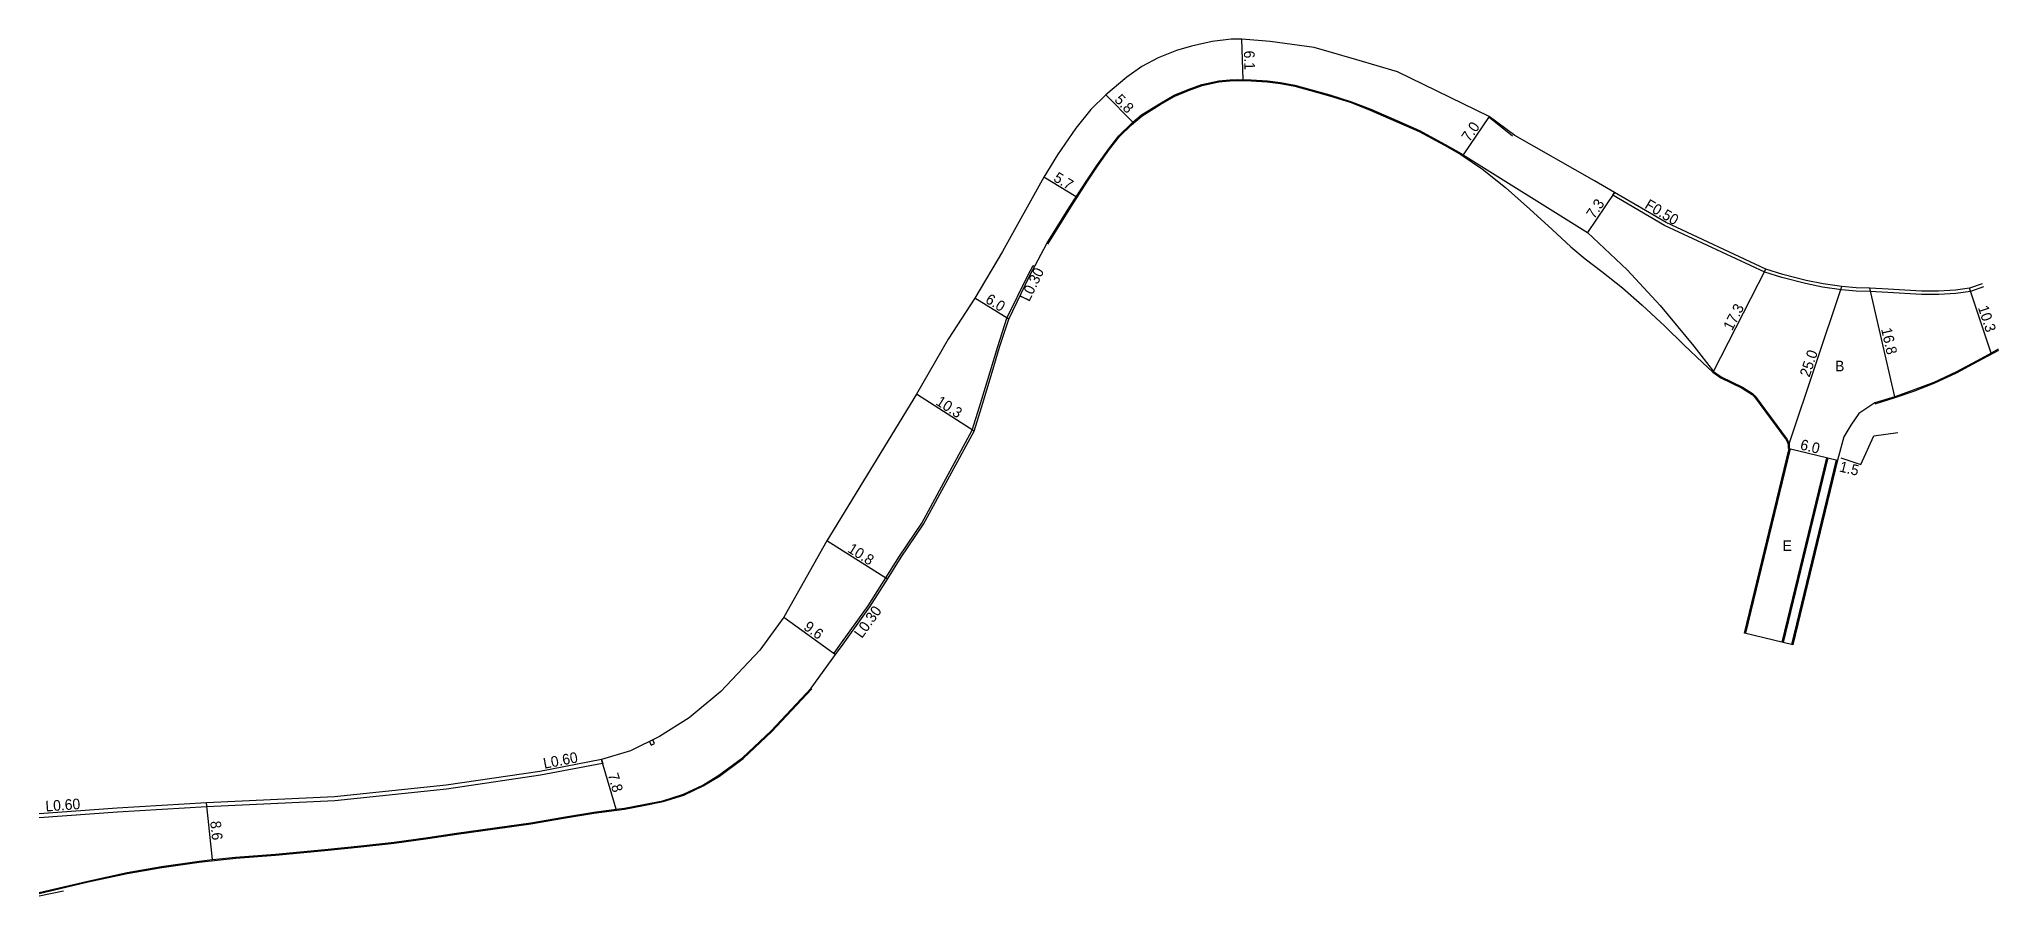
# Model space of a CAD drawing. Header units: metres. Extents: x 0 to 4000, y -96000 to -93000.
# Drawn here: x 3200 to 3495.2, y -93744.7 to -93615.7 of the extents above; entities that cross this region are included whole.
import ezdxf

# ---------------------------------------------------------------- set-up
doc = ezdxf.new("R2010")
doc.units = ezdxf.units.M
doc.header["$LTSCALE"] = 2.5
for name, color, linetype in [('側溝・桝', 7, 'Continuous'), ('幅員', 7, 'Continuous'), ('歩道・分離帯・安全施設', 7, 'Continuous'), ('舗装', 7, 'Continuous'), ('道路', 7, 'Continuous')]:
    doc.layers.add(name, color=color, linetype=linetype)
doc.styles.get("Standard").update_dxf_attribs({"font": ''})
doc.styles.get('Standard').set_extended_font_data('@MS PGothic')

msp = doc.modelspace()

# ---------------------------------------------------------------- texts
at = {"layer": '側溝・桝'}
for s, rotation, p in [('F0.50', 329.6868, (3441.77, -93641.07)), ('L0.30', 64.112, (3349.16, -93655.33)), ('L0.30', 54.0889, (3323.95, -93706.05)), ('L0.60', 10.8512, (3276.11, -93725.6)), ('L0.60', 4.1152, (3201, -93732.04))]:
    msp.add_text(s, height=1.6, rotation=rotation, dxfattribs=at).set_placement(p)
at = {"layer": '幅員'}
for s, rotation, p in [('6.1', 271.6141, (3381.51, -93617.43)), ('5.8', 314.4479, (3361.9, -93624.91)), ('7.0', 55.5093, (3415.48, -93631.25)), ('5.7', 328.7054, (3352.69, -93636.97)), ('7.3', 56.1953, (3434.3, -93642.86)), ('6.0', 328.2175, (3342.43, -93655.28)), ('17.3', 62.9118, (3455.07, -93659.7)), ('10.3', 288.4163, (3492.08, -93656.11)), ('16.8', 282.9869, (3477.5, -93659.35)), ('25.0', 71.4944, (3466.72, -93666.7)), ('10.3', 327.3583, (3334.97, -93670.66)), ('6.0', 346.38, (3465.22, -93677.47)), ('1.5', 346.38, (3471.12, -93680.79)), ('10.8', 327.7275, (3321.68, -93692.85)), ('9.6', 324.4803, (3315.05, -93704.52)), ('7.8', 286.1203, (3285.66, -93726.49)), ('8.6', 276.0865, (3225.76, -93733.54))]:
    msp.add_text(s, height=1.6, rotation=rotation, dxfattribs=at).set_placement(p)
at = {"layer": '舗装'}
for s, p in [('B', (3470.58, -93665.72)), ('E', (3462.68, -93692.79))]:
    msp.add_text(s, height=1.6, dxfattribs=at).set_placement(p)

# ---------------------------------------------------------------- linework, layer by layer
at = {"layer": '側溝・桝'}
for points in [[(3492.93, -93652.99), (3490.97, -93653.69), (3488.79, -93654.02), (3486.19, -93654.16), (3483.59, -93654.14), (3478.54, -93653.86), (3475.79, -93653.68), (3473.76, -93653.63), (3471.54, -93653.44), (3468.69, -93653.05), (3466.11, -93652.5), (3462.57, -93651.6), (3459.97, -93650.8), (3444.89, -93643.76), (3437.07, -93639.18), (3437.34, -93638.77)], [(3320, -93708.36), (3319.75, -93708.18), (3320.87, -93706.64), (3324.92, -93701.05), (3329.62, -93693.56), (3332.98, -93688.61), (3340.58, -93674.61), (3341.69, -93671.09), (3343.3, -93665.79), (3344.41, -93661.99), (3345.81, -93657.73), (3348.95, -93651.27), (3349.74, -93649.77), (3350.01, -93649.91)], [(3284.74, -93724.2), (3284.91, -93724.78), (3284.88, -93724.79), (3275.53, -93726.58), (3261.38, -93728.67), (3244.54, -93730.41), (3225.24, -93731.34), (3211.78, -93732.12), (3200, -93732.97)]]:
    msp.add_lwpolyline(points, dxfattribs=at)
at = {"layer": '側溝・桝', "flags": 128}
msp.add_lwpolyline([(3292.47, -93721.25), (3291.93, -93721.51), (3292.19, -93722.05), (3292.73, -93721.79)], close=True, dxfattribs=at)
at = {"layer": '幅員', "flags": 128}
for points in [[(3381.38, -93621.79), (3381.21, -93615.69)], [(3364.77, -93628.2), (3360.71, -93624.06)], [(3418.48, -93627.32), (3414.52, -93633.09)], [(3356.24, -93639.43), (3351.37, -93636.46)], [(3437.34, -93638.77), (3433.28, -93644.83)], [(3452.27, -93665.73), (3460.15, -93650.33)], [(3346.09, -93657.84), (3340.99, -93654.68)], [(3463.66, -93676.65), (3471.59, -93652.94)], [(3479.59, -93669.55), (3475.82, -93653.18)], [(3494.1, -93662.97), (3490.85, -93653.2)], [(3340.85, -93674.73), (3332.18, -93669.18)], [(3463.66, -93677.35), (3469.49, -93678.76)], [(3469.49, -93678.76), (3470.95, -93679.12)], [(3327.81, -93697.02), (3318.67, -93691.25)], [(3312.18, -93702.78), (3320, -93708.36)], [(3286.91, -93731.7), (3284.74, -93724.2)], [(3226.12, -93739.29), (3225.21, -93730.74)]]:
    msp.add_lwpolyline(points, dxfattribs=at)
at = {"layer": '歩道・分離帯・安全施設'}
for points in [[(3351.95, -93646.57), (3355.41, -93640.97), (3357.95, -93637.08), (3359.47, -93634.79), (3361.27, -93632.27), (3362.76, -93630.37), (3364.55, -93628.59), (3366.18, -93627.21), (3368.87, -93625.53), (3371.09, -93624.26), (3373.15, -93623.41), (3375.21, -93622.66), (3377.73, -93622.1), (3379.4, -93621.95), (3380.55, -93621.92), (3382.6, -93621.97), (3385.03, -93622.09), (3387.02, -93622.37), (3389.16, -93622.76), (3391.52, -93623.43), (3394.41, -93624.2), (3397.69, -93625.24), (3400.55, -93626.36), (3404.47, -93628.07), (3407.91, -93629.57), (3411.74, -93631.66), (3414.18, -93633.04), (3417.45, -93635.28), (3420.94, -93638.05), (3424.6, -93641.29), (3427.95, -93644.35), (3430.77, -93646.95), (3432.9, -93648.79), (3435.42, -93650.7), (3438.54, -93653.15), (3441.51, -93655.78), (3444.91, -93658.92), (3447.82, -93661.77), (3450.58, -93664.41), (3452.18, -93665.85), (3453.34, -93666.68), (3456.57, -93668.24), (3458.07, -93669.2), (3458.45, -93669.54), (3463.24, -93676.07), (3463.51, -93676.68), (3463.51, -93677.35)], [(3421.98, -93630.32), (3418.4, -93627.44)], [(3476.64, -93670.62), (3479.64, -93669.69), (3482.42, -93668.72), (3485.5, -93667.52), (3488.86, -93665.97), (3492.05, -93664.26), (3495.25, -93662.52)], [(3471.43, -93678.73), (3474.46, -93679.78), (3476.43, -93675.42), (3480.02, -93674.92)], [(3463.81, -93677.39), (3457.07, -93705.18)], [(3462.61, -93706.52), (3469.35, -93678.73)], [(3464.07, -93706.88), (3470.8, -93679.08)], [(3200, -93744.38), (3207.37, -93742.65), (3213.26, -93741.38), (3218.46, -93740.46), (3224.1, -93739.67), (3229.61, -93739.06), (3235.61, -93738.62), (3243.04, -93737.89), (3248.47, -93737.35), (3253.49, -93736.79), (3258.55, -93736.08), (3262.91, -93735.44), (3268.69, -93734.63), (3274.08, -93733.91), (3279.01, -93733.02), (3283.57, -93732.3), (3288.19, -93731.67), (3291.06, -93731.13), (3294.02, -93730.55), (3297.13, -93729.56), (3300.04, -93728.19), (3302.49, -93726.7), (3306.07, -93724.06), (3310.39, -93720), (3316.41, -93713.56)], [(3200, -93744.74), (3203.67, -93743.97)]]:
    msp.add_lwpolyline(points, dxfattribs=at)
at = {"layer": '道路'}
for points in [[(3492.76, -93652.52), (3490.85, -93653.2), (3488.74, -93653.52), (3486.18, -93653.66), (3483.6, -93653.64), (3478.57, -93653.36), (3475.82, -93653.18), (3473.78, -93653.13), (3471.59, -93652.94), (3468.78, -93652.56), (3466.22, -93652.02), (3462.7, -93651.12), (3460.15, -93650.33), (3445.12, -93643.31), (3437.34, -93638.77), (3434.33, -93637), (3422.32, -93630.22), (3418.48, -93627.32), (3404.66, -93620.61), (3398.54, -93618.79), (3392.11, -93616.92), (3385.48, -93616.02), (3381.21, -93615.69), (3379.58, -93615.69), (3376.75, -93616.05), (3373.63, -93616.72), (3371.34, -93617.41), (3368.59, -93618.47), (3366.13, -93619.78), (3363.89, -93621.4), (3360.71, -93624.06), (3358.46, -93626.3), (3356.21, -93629.08), (3353.44, -93633.13), (3351.37, -93636.46), (3345.14, -93647.66), (3340.99, -93654.68), (3336.96, -93660.86), (3332.18, -93669.18), (3318.67, -93691.25), (3312.18, -93702.78), (3308.6, -93707.72), (3302.69, -93713.94), (3297.91, -93717.9), (3293.46, -93720.76), (3289.1, -93722.9), (3284.74, -93724.2), (3275.43, -93725.99), (3261.31, -93728.08), (3244.49, -93729.81), (3225.21, -93730.74), (3211.74, -93731.52), (3200, -93732.37)], [(3200, -93744.23), (3207.34, -93742.51), (3213.23, -93741.23), (3218.44, -93740.31), (3224.08, -93739.52), (3226.12, -93739.29), (3229.6, -93738.91), (3235.6, -93738.47), (3243.02, -93737.74), (3248.46, -93737.2), (3253.47, -93736.64), (3258.53, -93735.93), (3262.89, -93735.29), (3268.67, -93734.49), (3274.06, -93733.76), (3278.99, -93732.87), (3283.55, -93732.15), (3286.91, -93731.7), (3288.17, -93731.52), (3291.03, -93730.99), (3293.98, -93730.41), (3297.07, -93729.42), (3299.97, -93728.06), (3302.41, -93726.58), (3305.97, -93723.94), (3310.28, -93719.89), (3316.3, -93713.45), (3320, -93708.36), (3321.11, -93706.82), (3325.17, -93701.22), (3327.81, -93697.02), (3329.87, -93693.72), (3333.23, -93688.77), (3340.85, -93674.73), (3341.98, -93671.18), (3343.59, -93665.87), (3344.7, -93662.08), (3346.09, -93657.84), (3349.21, -93651.41), (3351.82, -93646.49), (3355.29, -93640.89), (3356.24, -93639.43), (3357.82, -93636.99), (3359.35, -93634.7), (3361.15, -93632.18), (3362.65, -93630.27), (3364.45, -93628.48), (3364.77, -93628.2), (3366.09, -93627.08), (3368.79, -93625.4), (3371.02, -93624.13), (3373.1, -93623.27), (3375.17, -93622.52), (3377.71, -93621.95), (3379.39, -93621.8), (3380.55, -93621.77), (3381.38, -93621.79), (3382.6, -93621.82), (3385.05, -93621.94), (3387.04, -93622.22), (3389.19, -93622.61), (3391.56, -93623.28), (3394.46, -93624.06), (3397.74, -93625.1), (3400.61, -93626.22), (3404.53, -93627.93), (3407.97, -93629.43), (3411.81, -93631.53), (3414.26, -93632.91), (3414.52, -93633.09), (3433.28, -93644.83), (3439.27, -93650.43), (3444.24, -93655.82), (3449.29, -93661.92), (3452.27, -93665.73), (3453.42, -93666.55), (3456.65, -93668.11), (3458.16, -93669.08), (3458.56, -93669.44), (3463.37, -93676), (3463.66, -93676.65), (3463.66, -93677.35), (3456.93, -93705.15)], [(3495.17, -93662.39), (3494.1, -93662.97), (3491.98, -93664.13), (3488.79, -93665.83), (3485.44, -93667.39), (3482.36, -93668.58), (3479.59, -93669.55), (3476.59, -93670.48), (3474.18, -93672.1), (3472.94, -93673.84), (3471.92, -93675.57), (3470.95, -93679.12), (3464.22, -93706.91)]]:
    msp.add_lwpolyline(points, dxfattribs=at)
at = {"layer": '道路', "flags": 128}
for points in [[(3463.66, -93677.35), (3456.93, -93705.15)], [(3469.49, -93678.76), (3462.76, -93706.56)], [(3464.22, -93706.91), (3470.95, -93679.12)], [(3464.22, -93706.91), (3462.76, -93706.56), (3456.93, -93705.15)]]:
    msp.add_lwpolyline(points, dxfattribs=at)
for points in [[(3469.49, -93678.76), (3462.76, -93706.56), (3456.93, -93705.15), (3463.66, -93677.35)], [(3469.49, -93678.76), (3470.95, -93679.12), (3464.22, -93706.91), (3462.76, -93706.56)]]:
    msp.add_lwpolyline(points, close=True, dxfattribs=at)

msp.set_redraw_order([(e.dxf.handle, doc.entitydb.next_handle()) for e in msp.query("TEXT MTEXT ATTDEF DIMENSION ARC_DIMENSION")])  # texts and dimensions are drawn at this point

doc.saveas('drawing.dxf')
